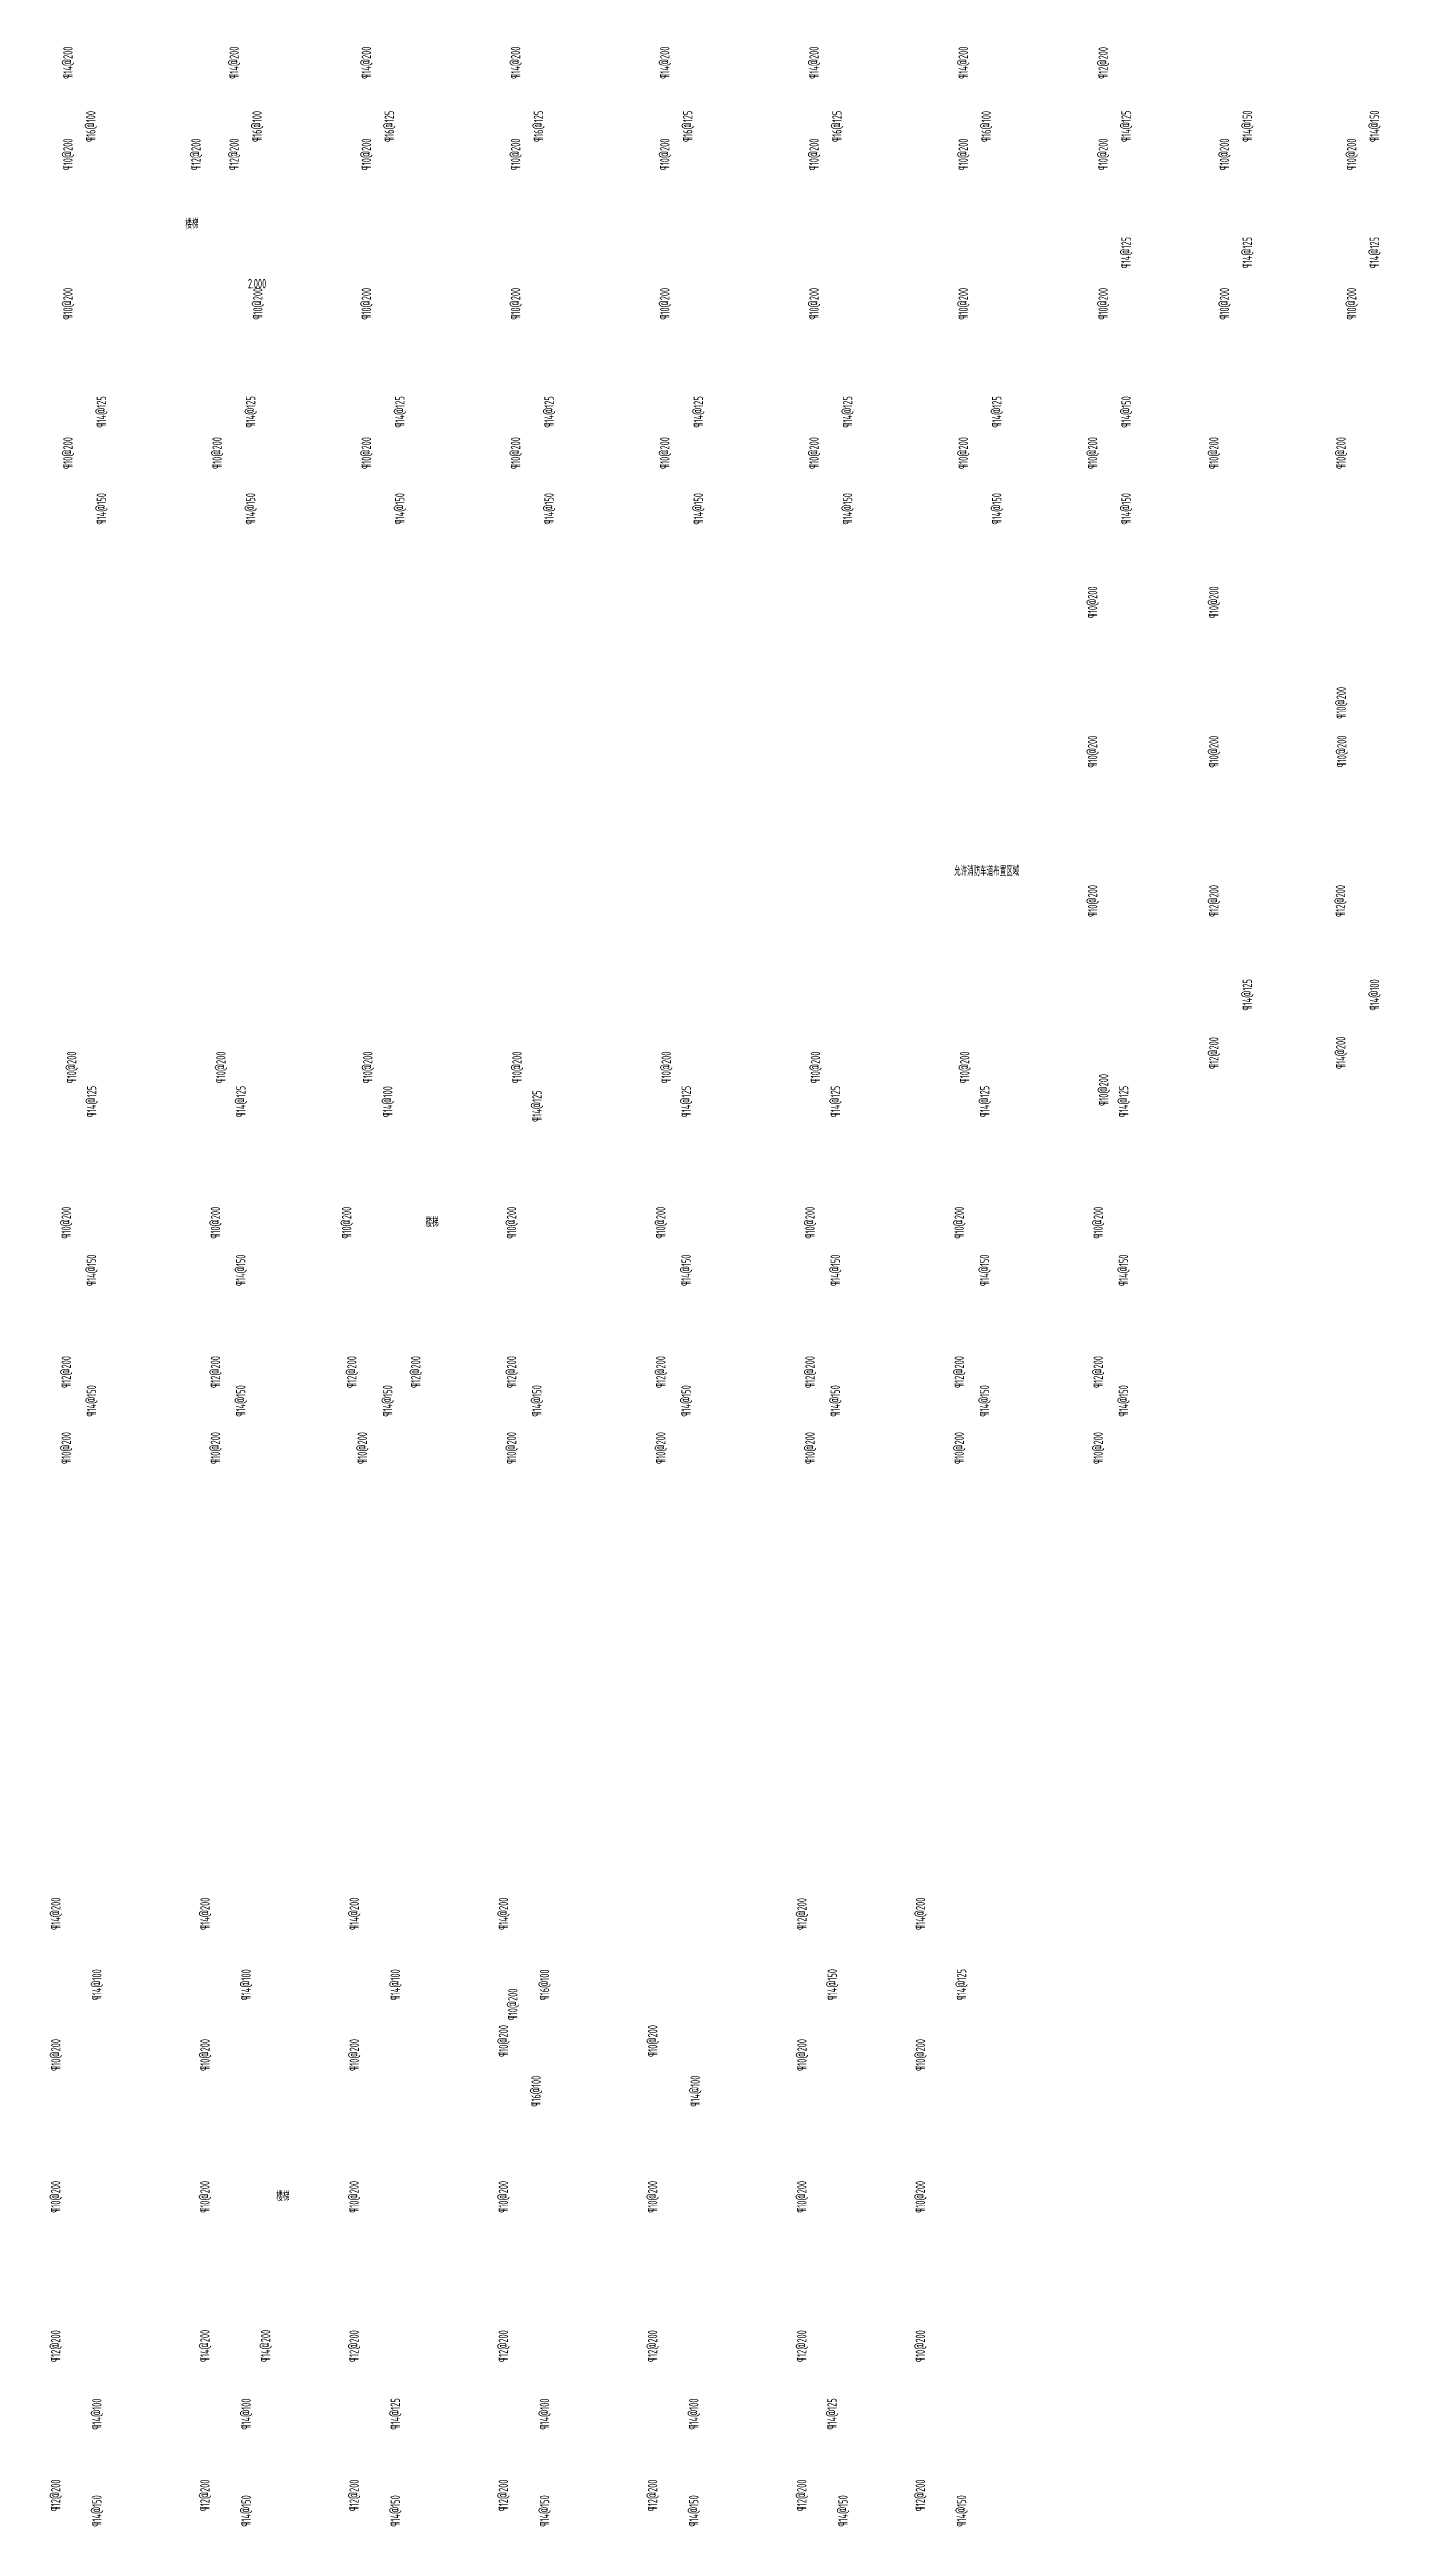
# Model space of a CAD drawing. Extents: x 2468086 to 6957054, y -3413633 to -667223.
# Drawn here: x 5549745 to 5621098, y -1026152 to -893424 of the extents above; entities that cross this region are included whole.
import ezdxf

# ---------------------------------------------------------------- set-up
doc = ezdxf.new("R2010")
doc.units = 0
doc.header["$LTSCALE"] = 100
doc.header["$MEASUREMENT"] = 0
doc.layers.get('0').update_dxf_attribs({"linetype": 'CONTINUOUS'})
doc.layers.add('Y板底钢筋', color=81, linetype='CONTINUOUS')
doc.layers.add('Y板顶钢筋', color=6, linetype='CONTINUOUS')
doc.styles.add('GB', font='gbxwxt.shx', dxfattribs={"width": 0.7, "height": 500, "bigfont": 'gbhzfs.shx'})

msp = doc.modelspace()

# ---------------------------------------------------------------- texts
at = {"style": 'GB', "width": 0.7}
for s, p in [('楼梯', (5557029.4, -903019.2)), ('2.000', (5560380.2, -906217.2)), ('允许消防车道布置区域', (5598236.7, -937701.7)), ('楼梯', (5569907.9, -956519.2)), ('楼梯', (5561907.9, -1008719))]:
    msp.add_text(s, height=500, dxfattribs=at).set_placement(p)
at = {"layer": 'Y板底钢筋', "style": 'GB', "width": 0.7}
for s, p in [('¶16@100', (5552208, -898384.4)), ('¶16@100', (5561120.9, -898384.3)), ('¶16@125', (5568208, -898384.4)), ('¶16@125', (5576208.1, -898384.4)), ('¶16@125', (5584208.1, -898384.4)), ('¶16@125', (5592208.1, -898384.4)), ('¶16@100', (5600208.1, -898384.4)), ('¶14@125', (5607708.1, -898384.4)), ('¶14@150', (5614208.1, -898384.4)), ('¶14@150', (5621025.2, -898384.4)), ('¶14@125', (5607708.1, -905159.6)), ('¶14@125', (5614208.1, -905159.6)), ('¶14@125', (5621025.2, -905159.6)), ('¶14@125', (5552775.2, -913692.6)), ('¶14@125', (5560775.2, -913692.6)), ('¶14@125', (5568775.2, -913692.6)), ('¶14@125', (5576775.3, -913692.6)), ('¶14@125', (5584775.3, -913692.6)), ('¶14@125', (5592775.3, -913692.6)), ('¶14@125', (5600775.3, -913692.6)), ('¶14@150', (5607708.1, -913692.6)), ('¶14@150', (5552775.2, -918884.3)), ('¶14@150', (5560775.2, -918884.3)), ('¶14@150', (5560775.2, -918884.3)), ('¶14@150', (5568775.2, -918884.3)), ('¶14@150', (5576775.3, -918884.3)), ('¶14@150', (5584775.3, -918884.3)), ('¶14@150', (5592775.3, -918884.3)), ('¶14@150', (5600775.3, -918884.3)), ('¶14@150', (5607708.1, -918884.3)), ('¶14@125', (5614208.1, -944927.4)), ('¶14@100', (5621025.2, -944927.4)), ('¶14@125', (5552251.8, -950648.4)), ('¶14@125', (5560251.8, -950648.4)), ('¶14@100', (5568126.8, -950648.4)), ('¶14@125', (5576126.8, -950893.4)), ('¶14@125', (5584126.8, -950648.4)), ('¶14@125', (5592126.8, -950648.4)), ('¶14@125', (5600126.8, -950648.4)), ('¶14@125', (5607576.8, -950648.4)), ('¶14@150', (5552244.2, -959689.5)), ('¶14@150', (5560244.2, -959689.5)), ('¶14@150', (5584119.2, -959689.5)), ('¶14@150', (5592119.2, -959689.5)), ('¶14@150', (5600119.2, -959689.5)), ('¶14@150', (5607569.2, -959689.5)), ('¶14@150', (5552244.2, -966689.5)), ('¶14@150', (5560244.2, -966689.5)), ('¶14@150', (5568119.2, -966689.5)), ('¶14@150', (5576119.2, -966689.5)), ('¶14@150', (5584119.2, -966689.5)), ('¶14@150', (5592119.2, -966689.5)), ('¶14@150', (5600119.2, -966689.5)), ('¶14@150', (5607569.2, -966689.5)), ('¶14@100', (5552532, -997973.5)), ('¶14@100', (5560532, -997973.5)), ('¶14@100', (5568532, -997973.5)), ('¶16@100', (5576532, -997973.5)), ('¶14@150', (5591957.1, -997973.5)), ('¶14@125', (5598886.5, -997973.5)), ('¶16@100', (5576080.2, -1003669.3)), ('¶14@100', (5584609.6, -1003669.3)), ('¶14@100', (5552532, -1020973.5)), ('¶14@100', (5560532, -1020973.5)), ('¶14@125', (5568532, -1020973.5)), ('¶14@100', (5576532, -1020973.5)), ('¶14@100', (5584532, -1020973.5)), ('¶14@125', (5591941.5, -1020973.5)), ('¶14@150', (5552532, -1026173.5)), ('¶14@150', (5560532, -1026173.5)), ('¶14@150', (5568532, -1026173.5)), ('¶14@150', (5576532, -1026173.5)), ('¶14@150', (5584532, -1026173.5)), ('¶14@150', (5592532, -1026173.5)), ('¶14@150', (5598886.5, -1026173.5))]:
    msp.add_text(s, height=500, rotation=90, dxfattribs=at).set_placement(p)
at = {"layer": 'Y板顶钢筋', "style": 'GB', "width": 0.7}
for s, p in [('¶14@200', (5550980.4, -895001.9)), ('¶14@200', (5559893.3, -895001.9)), ('¶14@200', (5566980.4, -895001.9)), ('¶14@200', (5574980.5, -895001.9)), ('¶14@200', (5582980.5, -895001.9)), ('¶14@200', (5590980.5, -895001.9)), ('¶14@200', (5598980.5, -895001.9)), ('¶12@200', (5606480.5, -895001.9)), ('¶10@200', (5550980.4, -899908.6)), ('¶12@200', (5557844.9, -899908.6)), ('¶12@200', (5559893.3, -899908.6)), ('¶10@200', (5566980.4, -899908.6)), ('¶10@200', (5574980.5, -899908.6)), ('¶10@200', (5582980.5, -899908.6)), ('¶10@200', (5590980.5, -899908.6)), ('¶10@200', (5598980.5, -899908.6)), ('¶10@200', (5606480.5, -899908.6)), ('¶10@200', (5612980.5, -899908.6)), ('¶10@200', (5619797.6, -899908.6)), ('¶10@200', (5550980.4, -907908.6)), ('¶10@200', (5561162.3, -907908.6)), ('¶10@200', (5566980.4, -907908.6)), ('¶10@200', (5574980.5, -907908.6)), ('¶10@200', (5582980.5, -907908.6)), ('¶10@200', (5590980.5, -907908.6)), ('¶10@200', (5598980.5, -907908.6)), ('¶10@200', (5606480.5, -907908.6)), ('¶10@200', (5612980.5, -907908.6)), ('¶10@200', (5619797.6, -907908.6)), ('¶10@200', (5550980.4, -915908.6)), ('¶10@200', (5558980.4, -915908.6)), ('¶10@200', (5566980.4, -915908.6)), ('¶10@200', (5574980.5, -915908.6)), ('¶10@200', (5582980.5, -915908.6)), ('¶10@200', (5590980.5, -915908.6)), ('¶10@200', (5598980.5, -915908.6)), ('¶10@200', (5605913.3, -915908.6)), ('¶10@200', (5612413.3, -915908.6)), ('¶10@200', (5619230.4, -915908.6)), ('¶10@200', (5605913.3, -923908.6)), ('¶10@200', (5612413.3, -923908.6)), ('¶10@200', (5619243.1, -929294.7)), ('¶10@200', (5605913.3, -931908.6)), ('¶10@200', (5612413.3, -931908.6)), ('¶10@200', (5619275.2, -931900)), ('¶10@200', (5605913.3, -939908.6)), ('¶12@200', (5612413.3, -939908.6)), ('¶12@200', (5619201.5, -939908.6)), ('¶10@200', (5551180.9, -948832.8)), ('¶10@200', (5559180.9, -948832.8)), ('¶10@200', (5567055.9, -948832.8)), ('¶10@200', (5575055.9, -948832.8)), ('¶10@200', (5583055.9, -948832.8)), ('¶10@200', (5591055.9, -948832.8)), ('¶10@200', (5599055.9, -948832.8)), ('¶12@200', (5612413.3, -948058.5)), ('¶14@200', (5619217.4, -948058.5)), ('¶10@200', (5606505.9, -950035.8)), ('¶10@200', (5550889.2, -957151.9)), ('¶10@200', (5558889.2, -957151.9)), ('¶10@200', (5565923.4, -957151.9)), ('¶10@200', (5574764.2, -957151.9)), ('¶10@200', (5582764.2, -957151.9)), ('¶10@200', (5590764.2, -957151.9)), ('¶10@200', (5598764.2, -957151.9)), ('¶10@200', (5606214.2, -957151.9)), ('¶12@200', (5550889.2, -965151.9)), ('¶12@200', (5558889.2, -965151.9)), ('¶12@200', (5566199.1, -965151.9)), ('¶12@200', (5569626.2, -965151.9)), ('¶12@200', (5574764.2, -965151.9)), ('¶12@200', (5582764.2, -965151.9)), ('¶12@200', (5590764.2, -965151.9)), ('¶12@200', (5598764.2, -965151.9)), ('¶12@200', (5606214.2, -965151.9)), ('¶10@200', (5550888.6, -969224.4)), ('¶10@200', (5558888.6, -969224.4)), ('¶10@200', (5566763.6, -969224.4)), ('¶10@200', (5574763.6, -969224.4)), ('¶10@200', (5582763.6, -969224.4)), ('¶10@200', (5590763.6, -969224.4)), ('¶10@200', (5598763.6, -969224.4)), ('¶10@200', (5606213.6, -969224.4)), ('¶14@200', (5550330.8, -994193)), ('¶14@200', (5558330.8, -994193)), ('¶14@200', (5566330.8, -994193)), ('¶14@200', (5574330.8, -994193)), ('¶12@200', (5590330.8, -994193)), ('¶14@200', (5596685.3, -994193)), ('¶10@200', (5574832.5, -999043.1)), ('¶10@200', (5574330.8, -1000997.9)), ('¶10@200', (5582330.8, -1000997.9)), ('¶10@200', (5550330.8, -1001747.8)), ('¶10@200', (5558330.8, -1001747.8)), ('¶10@200', (5566330.8, -1001747.8)), ('¶10@200', (5590330.8, -1001747.8)), ('¶10@200', (5596685.3, -1001747.8)), ('¶10@200', (5550324, -1009351.7)), ('¶10@200', (5558324, -1009351.7)), ('¶10@200', (5566324, -1009351.7)), ('¶10@200', (5574324, -1009351.7)), ('¶10@200', (5582324, -1009351.7)), ('¶10@200', (5590324, -1009351.7)), ('¶10@200', (5596678.5, -1009351.7)), ('¶12@200', (5550324, -1017351.7)), ('¶14@200', (5558324, -1017351.7)), ('¶14@200', (5561580.2, -1017351.7)), ('¶12@200', (5566324, -1017351.7)), ('¶12@200', (5574324, -1017351.7)), ('¶12@200', (5582324, -1017351.7)), ('¶12@200', (5590324, -1017351.7)), ('¶10@200', (5596678.5, -1017351.7)), ('¶12@200', (5550324, -1025351.7)), ('¶12@200', (5558324, -1025351.7)), ('¶12@200', (5566324, -1025351.7)), ('¶12@200', (5574324, -1025351.7)), ('¶12@200', (5582324, -1025351.7)), ('¶12@200', (5590324, -1025351.7)), ('¶12@200', (5596678.5, -1025351.7))]:
    msp.add_text(s, height=500, rotation=90, dxfattribs=at).set_placement(p)

doc.saveas('drawing.dxf')
